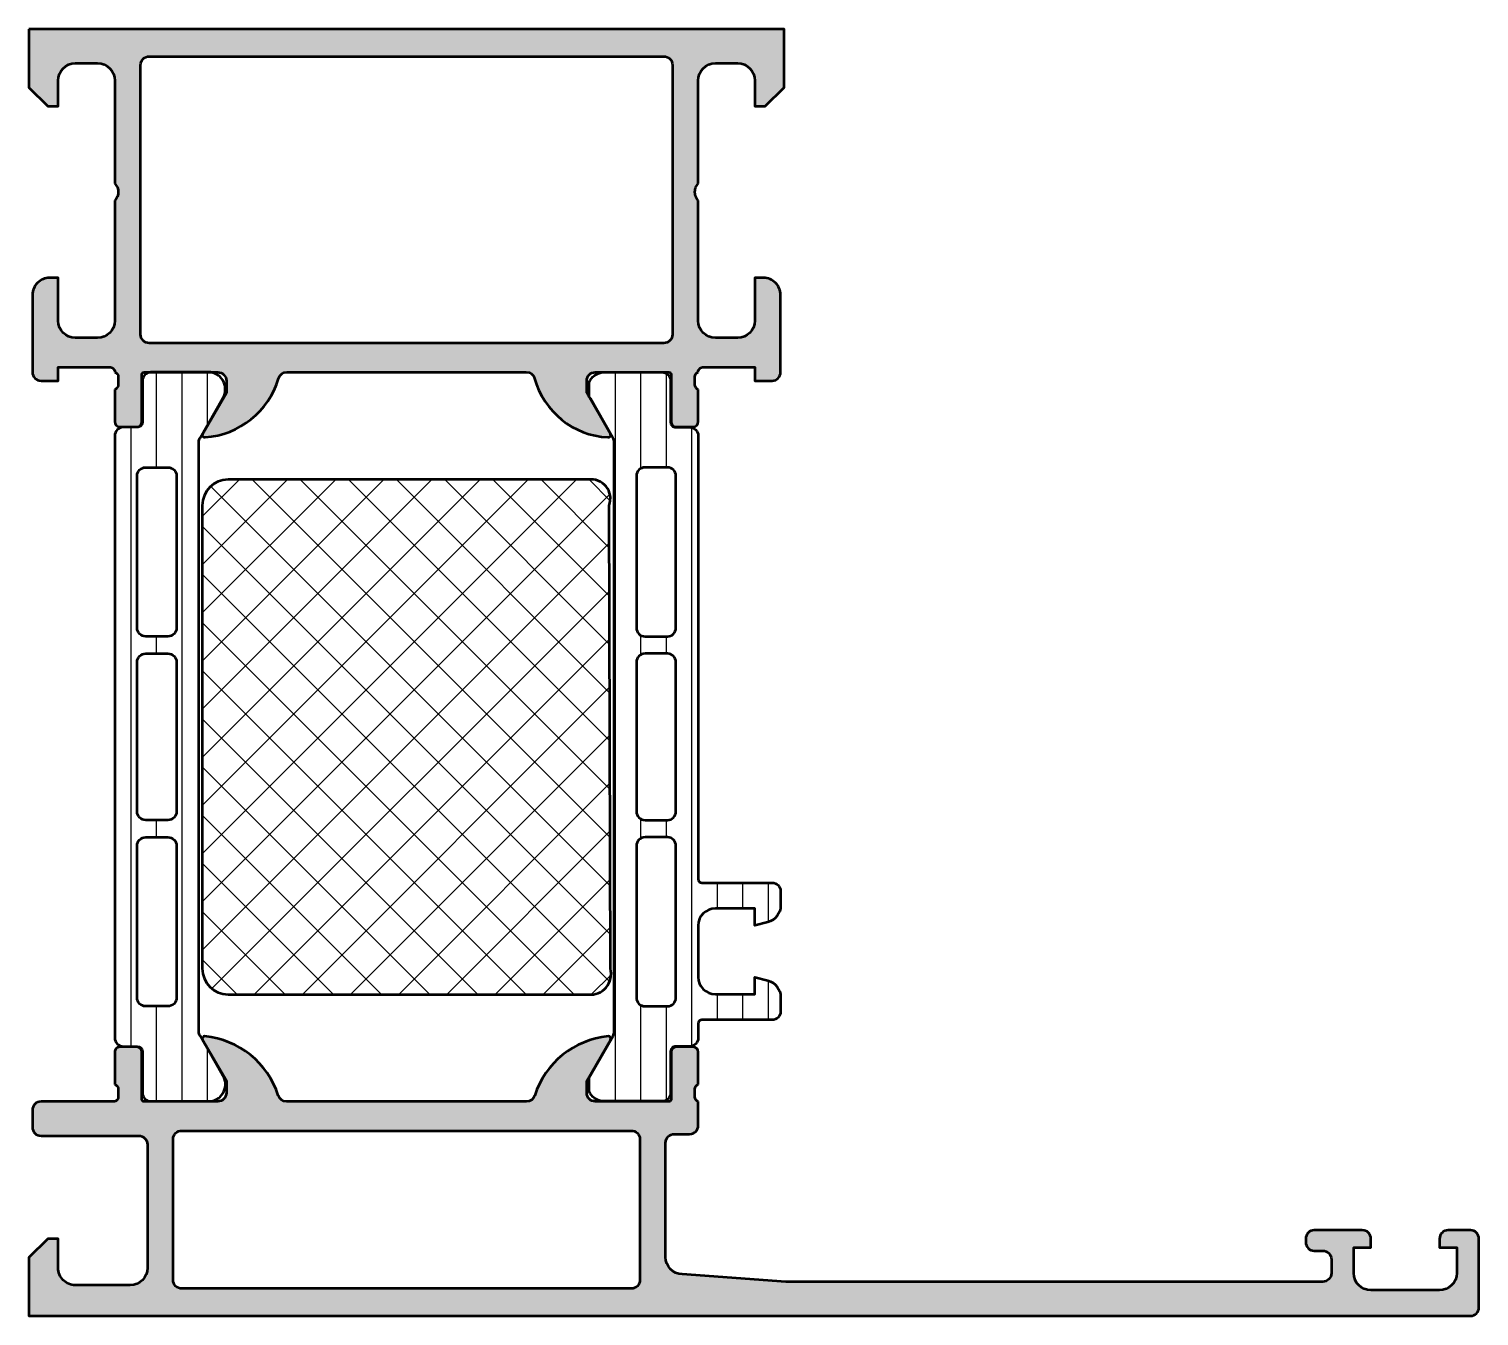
# Model space of a CAD drawing. Extents: x 0 to 84.5, y 0 to 75.
import ezdxf

# ---------------------------------------------------------------- set-up
doc = ezdxf.new("R2010")
doc.units = 0
for name, color, linetype, lineweight in [('0S-Alu contour', 7, 'Continuous', 50), ('0S-Alu hatch', 252, 'Continuous', 25), ('0S-Plastic contour', 254, 'Continuous', 50), ('0S-Plastic hatch', 253, 'Continuous', 25), ('0S-PT contour', 91, 'Continuous', 50), ('0S-PT hatch', 103, 'Continuous', 25)]:
    doc.layers.add(name, color=color, linetype=linetype, lineweight=lineweight)
pattern_1 = [(90, (0, 0), (-1.4859, 0), [])]

# ---------------------------------------------------------------- blocks, each defined once
blk = doc.blocks.new('357440__4B55DB68_E347_4999_B53E_F5DE07DE5E6C_')
at = {"layer": '0S-Alu hatch'}
h = blk.add_hatch(color=256, dxfattribs=at)
edge = h.paths.add_edge_path()
edge.add_line((0.2000149285886579, 11.9999999999999), (0.2000149285793712, 10.99953192975649))
edge.add_arc((0.7000179734576192, 10.99953192975649), 0.5000030448782481, 180, 270)
edge.add_line((0.700017973457619, 10.49952888487824), (6.400022348166503, 10.49952888490094))
edge.add_ellipse((6.400022348167333, 9.999532524244348), major_axis=(-0.4999963606565956, 0), ratio=1, start_angle=180, end_angle=270.00000000009504, ccw=False)
edge.add_line((6.900018708823928, 9.999532524244342), (6.900018709007043, 2.800018185104096))
edge.add_ellipse((5.899998885662788, 2.800018185105951), major_axis=(-1.000019823344254, 0), ratio=1, start_angle=90.00000000000199, end_angle=180, ccw=False)
edge.add_line((5.899998885662823, 1.799998361761696), (2.699930915835001, 1.799998361958056))
edge.add_ellipse((2.699899900410893, 2.799967227321404), major_axis=(-0.999968865844341, 0), ratio=1, start_angle=-0.0017072313671064876, end_angle=90.00177710823021, ccw=False)
edge.add_line((1.699931035010463, 2.799997023205623), (1.699981689453011, 4.499992370605694))
edge.add_line((1.699981689453011, 4.499992370605694), (1.100006103515496, 4.499992370605582))
edge.add_line((1.100006103515496, 4.499992370605582), (0, 3.399986267090156))
edge.add_line((0, 3.399986267090156), (0, 0))
edge.add_line((0, 0), (83.99993505544113, -4.2171394e-09))
edge.add_arc((83.99993505544113, 0.5000649456081795), 0.5000649498253189, 270, 360)
edge.add_line((84.50000000526644, 0.5000649456081777), (84.50000000649194, 4.4999194215166))
edge.add_arc((83.99991942085808, 4.499919420858178), 0.5000805856338815, 0, 90)
edge.add_line((83.99991942085808, 5.00000000649206), (82.70000112059367, 5.000000002494988))
edge.add_arc((82.70000112309089, 4.499950048784228), 0.5000499537107599, 90.00000028613135, 180)
edge.add_line((82.19995116938013, 4.499950048784228), (82.19995117187499, 4.000000000000113))
edge.add_line((82.19995117187499, 4.000000000000113), (83.19995117187501, 4.000000000000113))
edge.add_line((83.19995117187501, 4.000000000000113), (83.19995117255856, 2.499963026306431))
edge.add_ellipse((82.19998814556868, 2.499963026306431), major_axis=(-0.9999630269898744, 0), ratio=1, start_angle=90, end_angle=180, ccw=False)
edge.add_line((82.19998814556868, 1.499999999316557), (78.20002804141333, 1.499999997045862))
edge.add_ellipse((78.20002804158423, 2.500076869709344), major_axis=(-1.000076872663481, 0), ratio=1, start_angle=0, end_angle=89.999999990209, ccw=False)
edge.add_line((77.19995116892075, 2.500076869709343), (77.199951171875, 4.000000000000113))
edge.add_line((77.199951171875, 4.000000000000113), (78.199951171875, 4.000000000000113))
edge.add_line((78.199951171875, 4.000000000000113), (78.19995117384698, 4.500044405263906))
edge.add_arc((77.6999955771388, 4.500044405263906), 0.4999555967082046, 0, 90)
edge.add_line((77.6999955771388, 5.000000001972111), (74.89996337890624, 5.000000000000112))
edge.add_arc((74.89996337890626, 4.500000000000119), 0.4999999999999938, 90.00000000000325, 180)
edge.add_line((74.39996337890626, 4.500000000000119), (74.39996337890625, 4.300000000000109))
edge.add_arc((74.89996337890625, 4.300000000000109), 0.5, 180, 270.0000001411714)
edge.add_line((74.8999633801382, 3.800000000000109), (75.39992827974066, 3.800000001231977))
edge.add_ellipse((75.39992827974066, 3.299964900834753), major_axis=(-0.5000351003972244, 0), ratio=1, start_angle=180, end_angle=270, ccw=False)
edge.add_line((75.89996338013789, 3.299964901006374), (75.89996337918059, 2.50001351170171))
edge.add_ellipse((75.39994681544698, 2.500013511701568), major_axis=(-0.5000165637336096, 0), ratio=1, start_angle=90, end_angle=180, ccw=False)
edge.add_line((75.39994681544698, 1.999996947967958), (44.10006948242189, 1.999996948242411))
edge.add_line((44.10006948242189, 1.999996948242411), (38.0616131156351, 2.4323859438199))
edge.add_ellipse((38.10007124609093, 3.431692051789512), major_axis=(-1.000045861560124, 0), ratio=1, start_angle=0, end_angle=87.79606903054281, ccw=False)
edge.add_line((37.10002538453081, 3.431692051789512), (37.10002538452243, 10.09859618011584))
edge.add_ellipse((37.60002251189902, 10.09859618011585), major_axis=(-0.499997127376588, 0), ratio=1, start_angle=269.9999999999992, end_angle=360, ccw=False)
edge.add_line((37.60002251189903, 10.59859330749244), (38.49999999285578, 10.59859330748416))
edge.add_arc((38.49999999285579, 11.09859330748422), 0.5000000000000622, 269.9999999999984, 359.9903206567425)
edge.add_line((38.99999998572098, 11.09850883928011), (39, 12.50000000000001))
edge.add_ellipse((39.07883644654304, 12.76752059199312), major_axis=(-0.2788950563274174, 0), ratio=1, start_angle=-1.164589374097602, end_angle=73.58012358050678, ccw=False)
edge.add_line((38.79999900000001, 12.77318899999149), (38.799999, 13.22678299999147))
edge.add_ellipse((39.07886709564316, 13.23244365946858), major_axis=(-0.2789255417371444, 0), ratio=1, start_angle=-73.57540544464632, end_angle=1.16287007289651, ccw=False)
edge.add_line((39, 13.49998699999151), (39, 15.37999800000002))
edge.add_arc((38.69999999999999, 15.37999800000002), 0.3000000000000043, 0, 89.99999999999864)
edge.add_line((38.7, 15.67999800000002), (37.72002568095722, 15.67999800000002))
edge.add_arc((37.72002568095722, 15.37999800000002), 0.2999999999999971, 90, 180)
edge.add_line((37.42002568095722, 15.37999800000002), (37.4200256809572, 12.62000000000002))
edge.add_ellipse((37.30002568095718, 12.62000000000002), major_axis=(-0.1200000000000187, 0), ratio=1, start_angle=90, end_angle=180, ccw=False)
edge.add_line((37.30002568095718, 12.5), (33, 12.5))
edge.add_ellipse((33, 13), major_axis=(-0.5, 0), ratio=1, start_angle=0, end_angle=90, ccw=False)
edge.add_line((32.5, 13), (32.5, 13.69999999999999))
edge.add_line((32.5, 13.69999999999999), (33.88149545762236, 16.09282032302756))
edge.add_arc((33.7618802153517, 16.16188021535171), 0.1381197846482973, 330.0000000000003, 455.6225775507923)
edge.add_arc((34.23822324117381, 11.32339113815222), 4.999999999999983, 95.62257755079374, 162.2515836439298)
edge.add_ellipse((29, 13.00000000000003), major_axis=(-0.5000000000000365, 0), ratio=1, start_angle=89.9999999999996, end_angle=162.2515836439298, ccw=False)
edge.add_line((28.99999999999999, 12.5), (15.00000000000001, 12.5))
edge.add_ellipse((15.00000000000001, 12.99999999999991), major_axis=(-0.4999999999999183, 0), ratio=1, start_angle=17.748416356070322, end_angle=90, ccw=False)
edge.add_arc((9.761776758826194, 11.32339113815211), 5.000000000000092, 17.74841635607006, 84.37742244920649)
edge.add_arc((10.2381197846483, 16.16188021535171), 0.1381197846482986, 84.37742244920618, 209.9999999999993)
edge.add_line((10.11850454237763, 16.09282032302756), (11.5, 13.69999999999999))
edge.add_line((11.5, 13.69999999999999), (11.5, 13))
edge.add_ellipse((11, 13), major_axis=(-0.5, 0), ratio=1, start_angle=90, end_angle=180, ccw=False)
edge.add_line((11, 12.5), (6.699974319042791, 12.5))
edge.add_ellipse((6.699974319042791, 12.62), major_axis=(-0.120000000000001, 0), ratio=1, start_angle=0, end_angle=90, ccw=False)
edge.add_line((6.57997431904279, 12.62), (6.579974319042792, 15.379998))
edge.add_arc((6.279974319042789, 15.379998), 0.3000000000000025, 0, 89.99999999999967)
edge.add_line((6.279974319042791, 15.679998), (5.300000000000006, 15.679998))
edge.add_arc((5.300000000000005, 15.379998), 0.3000000000000007, 89.99999999999984, 180)
edge.add_line((5.000000000000004, 15.379998), (5.000000000000005, 13.49998699999148))
edge.add_ellipse((4.921132904356839, 13.23244365946855), major_axis=(-0.2789255417371453, 0), ratio=1, start_angle=178.8371299271176, end_angle=253.5754054446454, ccw=False)
edge.add_line((5.200001000000003, 13.22678299999151), (5.200001000000004, 12.77318899999145))
edge.add_ellipse((4.92116355345696, 12.76752059199312), major_axis=(-0.2788950563274308, 0), ratio=1, start_angle=106.4198764194922, end_angle=181.1645893740897, ccw=False)
edge.add_line((5.000000000000002, 12.5), (0.7000149285887698, 12.5))
edge.add_arc((0.7000149285887699, 11.99999999999989), 0.5000000000001137, 90.00000000000003, 180)
edge = h.paths.add_edge_path()
edge.add_line((8.400035493470298, 2.099998541083685), (8.400035493470298, 10.29999312835827))
edge.add_ellipse((8.900032620846757, 10.29999312835827), major_axis=(-0.4999971273764583, 0), ratio=1, start_angle=269.99999999999983, end_angle=360, ccw=False)
edge.add_line((8.900032620846758, 10.79999025573473), (35.10003148804643, 10.79999025572648))
edge.add_ellipse((35.10003436067822, 10.29999312835828), major_axis=(-0.4999971273764592, 0), ratio=1, start_angle=180, end_angle=270.00032918124646, ccw=False)
edge.add_line((35.60003148805467, 10.29999312835878), (35.60003148805467, 2.099998541084184))
edge.add_ellipse((35.10003436067822, 2.099998541084185), major_axis=(-0.499997127376453, 0), ratio=1, start_angle=90.0000000000179, end_angle=180, ccw=False)
edge.add_line((35.10003436067838, 1.600001413707732), (8.900032620846758, 1.60000141370773))
edge.add_ellipse((8.900032620846757, 2.099998541084188), major_axis=(-0.4999971273764583, 0), ratio=1, start_angle=0, end_angle=90.00000000000023, ccw=False)
at = {"layer": '0S-Alu contour', "color": 7}
for points in [[(10.11850454237763, 16.09282032302756), (11.5, 13.69999999999999), (11.5, 13)], [(32.5, 13), (32.5, 13.69999999999999), (33.88149545762236, 16.09282032302756)], [(5.000000000000004, 15.379998), (5.000000000000005, 13.49998699999148)], [(6.279974319042791, 15.679998), (5.300000000000006, 15.679998)], [(6.57997431904279, 12.62), (6.579974319042792, 15.379998)], [(37.42002568095722, 15.37999800000002), (37.4200256809572, 12.62000000000002)], [(38.7, 15.67999800000002), (37.72002568095722, 15.67999800000002)], [(39, 13.49998699999151), (39, 15.37999800000002)], [(5.200001000000003, 13.22678299999151), (5.200001000000004, 12.77318899999145)], [(38.79999900000001, 12.77318899999149), (38.799999, 13.22678299999147)], [(0.2000149285886579, 11.9999999999999), (0.2000149285793712, 10.99953192975649)], [(5.000000000000002, 12.5), (0.7000149285887698, 12.5)], [(11, 12.5), (6.699974319042791, 12.5)], [(28.99999999999999, 12.5), (15.00000000000001, 12.5)], [(37.30002568095718, 12.5), (33, 12.5)], [(38.99999998572098, 11.09850883928011), (39, 12.50000000000001)], [(0.700017973457619, 10.49952888487824), (6.400022348166503, 10.49952888490094)], [(8.400035493470298, 2.099998541083685), (8.400035493470298, 10.29999312835827)], [(8.900032620846758, 10.79999025573473), (35.10003148804643, 10.79999025572648)], [(35.60003148805467, 10.29999312835878), (35.60003148805467, 2.099998541084184)], [(37.60002251189903, 10.59859330749244), (38.49999999285578, 10.59859330748416)], [(6.900018708823928, 9.999532524244342), (6.900018709007043, 2.800018185104096)], [(37.10002538453081, 3.431692051789512), (37.10002538452243, 10.09859618011584)], [(1.699931035010463, 2.799997023205623), (1.699981689453011, 4.499992370605694), (1.100006103515496, 4.499992370605582), (0, 3.399986267090156), (0, 0), (83.99993505544113, -4.2171394e-09)], [(74.39996337890626, 4.500000000000119), (74.39996337890625, 4.300000000000109)], [(77.6999955771388, 5.000000001972111), (74.89996337890624, 5.000000000000112)], [(77.19995116892075, 2.500076869709343), (77.199951171875, 4.000000000000113), (78.199951171875, 4.000000000000113), (78.19995117384698, 4.500044405263906)], [(82.19995116938013, 4.499950048784228), (82.19995117187499, 4.000000000000113), (83.19995117187501, 4.000000000000113), (83.19995117255856, 2.499963026306431)], [(83.99991942085808, 5.00000000649206), (82.70000112059367, 5.000000002494988)], [(84.50000000526644, 0.5000649456081777), (84.50000000649194, 4.4999194215166)], [(74.8999633801382, 3.800000000000109), (75.39992827974066, 3.800000001231977)], [(75.89996338013789, 3.299964901006374), (75.89996337918059, 2.50001351170171)], [(5.899998885662823, 1.799998361761696), (2.699930915835001, 1.799998361958056)], [(75.39994681544698, 1.999996947967958), (44.10006948242189, 1.999996948242411), (38.0616131156351, 2.4323859438199)], [(35.10003436067838, 1.600001413707732), (8.900032620846758, 1.60000141370773)], [(82.19998814556868, 1.499999999316557), (78.20002804141333, 1.499999997045862)]]:
    blk.add_lwpolyline(points, dxfattribs=at)
for centre, radius, start, end in [((10.2381197846483, 16.16188021535171), 0.1381197846482986, 84.37742244920618, 209.9999999999993), ((9.761776758826194, 11.32339113815211), 5.000000000000092, 17.74841635607006, 84.37742244920649), ((34.23822324117381, 11.32339113815222), 4.999999999999983, 95.62257755079374, 162.2515836439298), ((33.7618802153517, 16.16188021535171), 0.1381197846482973, 330.0000000000003, 95.62257755079234), ((5.300000000000005, 15.379998), 0.3000000000000007, 89.99999999999984, 180), ((6.279974319042789, 15.379998), 0.3000000000000025, 0, 89.99999999999967), ((37.72002568095722, 15.37999800000002), 0.2999999999999971, 90, 180), ((38.69999999999999, 15.37999800000002), 0.3000000000000043, 0, 89.99999999999864), ((0.7000149285887699, 11.99999999999989), 0.5000000000001137, 90.00000000000003, 180), ((0.7000179734576192, 10.99953192975649), 0.5000030448782481, 180, 270), ((38.49999999285579, 11.09859330748422), 0.5000000000000622, 269.9999999999984, 359.9903206567425), ((74.89996337890626, 4.500000000000119), 0.4999999999999938, 90.00000000000325, 180), ((74.89996337890625, 4.300000000000109), 0.5, 180, 270.0000001411714), ((77.6999955771388, 4.500044405263906), 0.4999555967082046, 0, 90), ((82.70000112309089, 4.499950048784228), 0.5000499537107599, 90.00000028613135, 180), ((83.99991942085808, 4.499919420858178), 0.5000805856338815, 0, 90), ((83.99993505544113, 0.5000649456081795), 0.5000649498253189, 270, 0)]:
    blk.add_arc(centre, radius, start, end, dxfattribs=at)
at = {"layer": '0S-Alu contour', "color": 7, "extrusion": (0, 0, -1)}
for centre, radius, start, end in [((-4.921132904356839, 13.23244365946855), 0.2789255417371453, 106.4245945553546, 181.1628700728825), ((-4.92116355345696, 12.76752059199312), 0.2788950563274308, 178.8354106259103, 253.5801235805078), ((-11, 13), 0.5, 180, 270), ((-15.00000000000001, 12.99999999999991), 0.4999999999999183, 270, 342.2515836439297), ((-29, 13.00000000000003), 0.5000000000000365, 197.7484163560702, 270.0000000000004), ((-33, 13), 0.5, 270, 0), ((-39.07883644654304, 12.76752059199312), 0.2788950563274174, 286.4198764194932, 1.16458937409755), ((-39.07886709564316, 13.23244365946858), 0.2789255417371444, 358.8371299271035, 73.57540544464624), ((-6.699974319042791, 12.62), 0.120000000000001, 270, 0), ((-37.30002568095718, 12.62000000000002), 0.1200000000000188, 180, 270), ((-6.400022348167333, 9.999532524244348), 0.4999963606565956, 89.99999999990494, 180), ((-8.900032620846757, 10.29999312835827), 0.4999971273764583, 0, 90.00000000000018), ((-35.10003436067822, 10.29999312835828), 0.4999971273764592, 89.99967081875351, 180), ((-37.60002251189902, 10.09859618011585), 0.499997127376588, 0, 90.00000000000081), ((-38.10007124609093, 3.431692051789512), 1.000045861560124, 272.2039309694572, 0), ((-75.39992827974066, 3.299964900834753), 0.5000351003972244, 90, 180), ((-2.699899900410893, 2.799967227321404), 0.999968865844341, 269.9982228917698, 0.0017072313670914), ((-5.899998885662788, 2.800018185105951), 1.000019823344254, 180, 269.999999999998), ((-8.900032620846757, 2.099998541084188), 0.4999971273764583, 269.9999999999998, 0), ((-35.10003436067822, 2.099998541084185), 0.499997127376453, 180, 269.9999999999821), ((-75.39994681544698, 2.500013511701568), 0.5000165637336096, 180, 270), ((-78.20002804158423, 2.500076869709344), 1.000076872663481, 270.0000000097911, 0), ((-82.19998814556868, 2.499963026306431), 0.9999630269898744, 180, 270)]:
    blk.add_arc(centre, radius, start, end, dxfattribs=at)
blk = doc.blocks.new('366270__5EF7BC1D_8C47_4A15_A090_44C74F23C98D_')
at = {"layer": '0S-PT hatch'}
h = blk.add_hatch(dxfattribs=at)
h.set_pattern_fill('ANSI37', color=256, scale=0.625, angle=90, style=0)
h.set_pattern_definition([(135, (0, 0), (-1.403165018917055, -1.403165018917055), []), (225, (0, 0), (1.403165018917055, -1.403165018917055), [])])
edge = h.paths.add_edge_path()
edge.add_arc((11.60053184751815, 47.24119923922818), 1.5, 90, 180)
edge.add_line((10.10053184751815, 47.24119923922818), (10.10053184751814, 20.24119923922818))
edge.add_arc((11.60053184751814, 20.24119923922818), 1.5, 180, 270)
edge.add_line((11.60053184751814, 18.74119923922818), (32.60053184751815, 18.74119923922818))
edge.add_arc((32.73216069277366, 19.92341909581282), 1.18952509103688, 263.6468308581044, 375.4946711715565)
edge.add_line((33.87845285564367, 20.24119923922818), (33.81015939940852, 47.24119923922818))
edge.add_arc((32.76365403049799, 47.63501102570202), 1.118150799456087, 339.3781145311081, 458.3885699636938)
edge.add_line((32.60053184751815, 48.74119923922818), (11.60053184751815, 48.74119923922818))
at = {"layer": '0S-PT contour', "color": 7}
for points in [[(32.60053184751815, 48.74119923922818), (11.60053184751815, 48.74119923922818)], [(10.10053184751815, 47.24119923922818), (10.10053184751814, 20.24119923922818)], [(33.87845285564367, 20.24119923922818), (33.81015939940852, 47.24119923922818)], [(11.60053184751814, 18.74119923922818), (32.60053184751815, 18.74119923922818)]]:
    blk.add_lwpolyline(points, dxfattribs=at)
for centre, radius, start, end in [((11.60053184751815, 47.24119923922818), 1.5, 90, 180), ((32.76365403049799, 47.63501102570202), 1.118150799456087, 339.3781145311081, 98.38856996369383), ((11.60053184751814, 20.24119923922818), 1.5, 180, 270), ((32.73216069277366, 19.92341909581282), 1.18952509103688, 263.6468308581044, 15.49467117155644)]:
    blk.add_arc(centre, radius, start, end, dxfattribs=at)
blk = doc.blocks.new('284035__68D866B0_9F24_49B7_8142_31E3AE405586___EEC6BAE7_0211_4306_8CF8_60A46B9E6652_')
at = {"layer": '0S-Plastic hatch'}
h = blk.add_hatch(dxfattribs=at)
h.set_pattern_fill('ANSI31', color=256, scale=0.4680000000000001, angle=45, style=0)
h.set_pattern_definition(pattern_1)
edge = h.paths.add_edge_path()
edge.add_line((39.00000000023793, 51.2926084099033), (39.000022921558, 25.45125658823295))
edge.add_arc((39.20416178718004, 25.455375387072), 0.2041804127758847, 181.1558689437332, 269.5149389343144)
edge.add_line((39.20243323428489, 25.25120229122875), (43.30243323427305, 25.25120229122875))
edge.add_ellipse((43.30243323427304, 24.7512022912288), major_axis=(-0.4999999999999503, 0), ratio=1, start_angle=180, end_angle=269.9999999999992, ccw=False)
edge.add_line((43.802433234273, 24.7512022912288), (43.80243323427299, 23.92045306784116))
edge.add_ellipse((42.80243323427291, 23.92045306784117), major_axis=(-1.000000000000071, 0), ratio=1, start_angle=104.9999999990653, end_angle=180, ccw=False)
edge.add_line((43.0612522793597, 22.95452724154781), (42.30243323427305, 22.75120229122875))
edge.add_line((42.30243323427305, 22.75120229122875), (42.30243323427305, 23.75120229122876))
edge.add_line((42.30243323427305, 23.75120229122876), (40.00243323428463, 23.75120229122875))
edge.add_arc((40.00414226812572, 22.74707631855116), 1.004127427074072, 90.09751797508503, 179.7701403215033)
edge.add_line((39.000022921558, 22.7511046743985), (39.000022921558, 19.75122632025476))
edge.add_arc((40.0041424800059, 19.75532877543039), 1.00412793895802, 180.2340877213064, 269.9024699847437)
edge.add_line((40.00243323428582, 18.75120229122875), (42.30243323427305, 18.75120229122875))
edge.add_line((42.30243323427305, 18.75120229122875), (42.30243323427315, 19.75120229122869))
edge.add_line((42.30243323427315, 19.75120229122869), (43.06125227939551, 19.54787734086997))
edge.add_ellipse((42.80243323427312, 18.58195151458678), major_axis=(-0.9999999999994615, 0), ratio=1, start_angle=180, end_angle=254.9999999988138, ccw=False)
edge.add_line((43.80243323427259, 18.58195151458732), (43.80243323427303, 17.75120229122903))
edge.add_ellipse((43.30243323427303, 17.75120229122875), major_axis=(-0.5, 0), ratio=1, start_angle=90, end_angle=180, ccw=False)
edge.add_line((43.30243323427303, 17.25120229122875), (39.20243323428469, 17.25120229122875))
edge.add_arc((39.20243323428469, 17.05120229122876), 0.1999999999999886, 90, 180)
edge.add_line((39.00243323428469, 17.05120229122876), (39.00111268929475, 16.21013004610141))
edge.add_ellipse((38.50111536862897, 16.21010925689817), major_axis=(-0.4999973210979703, 0), ratio=1, start_angle=90.00202407690739, end_angle=180.0023822800019, ccw=False)
edge.add_line((38.50113303193751, 15.7101119361122), (37.69079973539075, 15.71008330962971))
edge.add_arc((37.69081033343269, 15.41008330981691), 0.299999999999995, 90.00202407691583, 180.010000035117)
edge.add_line((37.390810338002, 15.41003094975553), (37.39122921384228, 13.01007407425982))
edge.add_ellipse((36.89123323682728, 13.0100533243742), major_axis=(-0.4999959774455654, 0), ratio=1, start_angle=90.00208723675058, end_angle=180.0023777809109, ccw=False)
edge.add_line((36.89125145125752, 12.5100573472604), (33.41470721164118, 12.50993069970388))
edge.add_ellipse((33.5569820085554, 13.4997539283803), major_axis=(-0.9999960709244803, 0), ratio=1, start_angle=-32.72494080195543, end_angle=81.82046724598649, ccw=False)
edge.add_line((32.71570977789663, 14.0403583824748), (34.03409677568368, 16.3240629837299))
edge.add_arc((33.601075004043, 16.57404727380665), 0.500000000000009, 330.0020786985414, 360.0018117430833)
edge.add_line((34.10107500379304, 16.57406308424986), (34.09998869139984, 50.92833079431193))
edge.add_arc((33.59998869164976, 50.92831498386866), 0.5000000000000508, 0.0018117430833341, 30.00207189723177)
edge.add_line((34.03299235290179, 51.17833064206307), (32.7144399234454, 53.46193973131242))
edge.add_ellipse((33.55567298966565, 54.00260512706297), major_axis=(-0.9999960709244852, 0), ratio=1, start_angle=-81.81631665021428, end_angle=32.72909139772793, ccw=False)
edge.add_line((33.41332648878387, 54.99241804653368), (36.88987052002936, 54.99254469409655))
edge.add_ellipse((36.88988873445961, 54.49254871698273), major_axis=(-0.4999959774455875, 0), ratio=1, start_angle=179.9941505605964, end_angle=270.00208723675064, ccw=False)
edge.add_line((37.38988470929952, 54.49249767140516), (37.3896396924517, 52.09260728859734))
edge.add_arc((37.68963969088823, 52.09257666045132), 0.2999999999999983, 179.9941504549235, 270.0020240769159)
edge.add_line((37.68965028893017, 51.79257666063851), (38.49998501583146, 51.79260528718652))
edge.add_ellipse((38.50000267914015, 51.29260796640053), major_axis=(-0.4999973210979809, 0), ratio=1, start_angle=180.0000508192582, end_angle=270.0020240769245, ccw=False)
edge = h.paths.add_edge_path()
edge.add_line((37.70055130142632, 40.10119604774752), (37.70055130142633, 48.95118994053619))
edge.add_arc((37.2005512993387, 48.9511899405362), 0.5000000020876314, 0, 90)
edge.add_line((37.2005512993387, 49.45118994262383), (35.90053698081171, 49.45118994236242))
edge.add_arc((35.90053698091735, 48.95119358170581), 0.4999963606566098, 90.00000001210513, 180)
edge.add_line((35.40054062026074, 48.95119358170581), (35.40054062026074, 40.10119240650811))
edge.add_arc((35.90053698091725, 40.10119240650811), 0.4999963606565033, 180, 270.0000000000008)
edge.add_line((35.90053698091725, 39.60119604585162), (37.2005347265867, 39.60119604586487))
edge.add_arc((37.20055129926902, 40.10119604774752), 0.5000000021573078, 269.9981009105044, 360)
edge = h.paths.add_edge_path()
edge.add_line((35.40054062026359, 38.10119604656851), (35.4005406202636, 29.40118994304763))
edge.add_arc((35.90054062026359, 29.40118994304763), 0.4999999999999929, 180, 270)
edge.add_line((35.90054062026359, 28.90118994304764), (37.20055130141594, 28.90118994304764))
edge.add_arc((37.20055130141594, 29.40118994304764), 0.4999999999999965, 270, 360)
edge.add_line((37.70055130141594, 29.40118994304764), (37.70055130141596, 38.10119604656332))
edge.add_arc((37.20055130141596, 38.10119604656332), 0.5, 0, 90.00000000000081)
edge.add_line((37.20055130141595, 38.60119604656332), (35.90054062026361, 38.60119604656332))
edge.add_arc((35.90054062026361, 38.1011960465633), 0.5000000000000142, 90, 180)
edge = h.paths.add_edge_path()
edge.add_line((35.40054062025035, 27.40119358240432), (35.4005406202636, 18.55121130535237))
edge.add_arc((35.90055587905265, 18.55121130535237), 0.5000152587890554, 180, 269.9999999999992)
edge.add_line((35.90055587905265, 18.05119604656331), (37.20056656020501, 18.05119604656331))
edge.add_arc((37.20056656020501, 18.55118078777425), 0.499984741210934, 270.0000000000008, 360)
edge.add_line((37.70055130141594, 18.55118078777944), (37.70055130141593, 27.40118994123468))
edge.add_arc((37.20055129932831, 27.40118994123469), 0.5000000020876172, 0, 89.9999999994154)
edge.add_line((37.20055129933341, 27.9011899433223), (35.90053698090692, 27.90118994306089))
edge.add_arc((35.90053698090692, 27.40119358240432), 0.4999963606565672, 90, 180)
at = {"layer": '0S-Alu contour', "color": 7}
for points in [[(37.2005512993387, 49.45118994262383), (35.90053698081171, 49.45118994236242)], [(35.40054062026074, 48.95119358170581), (35.40054062026074, 40.10119240650811)], [(37.70055130142632, 40.10119604774752), (37.70055130142633, 48.95118994053619)], [(35.90053698091725, 39.60119604585162), (37.2005347265867, 39.60119604586487)], [(35.40054062026359, 38.10119604656851), (35.4005406202636, 29.40118994304763)], [(37.20055130141595, 38.60119604656332), (35.90054062026361, 38.60119604656332)], [(37.70055130141594, 29.40118994304764), (37.70055130141596, 38.10119604656332)], [(35.90054062026359, 28.90118994304764), (37.20055130141594, 28.90118994304764)], [(37.20055129933341, 27.9011899433223), (35.90053698090692, 27.90118994306089)], [(35.40054062025035, 27.40119358240432), (35.4005406202636, 18.55121130535237)], [(37.70055130141594, 18.55118078777944), (37.70055130141593, 27.40118994123468)], [(35.90055587905265, 18.05119604656331), (37.20056656020501, 18.05119604656331)]]:
    blk.add_lwpolyline(points, dxfattribs=at)
for centre, radius, start, end in [((35.90053698091735, 48.95119358170581), 0.4999963606566098, 90.00000001210513, 180), ((37.2005512993387, 48.9511899405362), 0.5000000020876314, 0, 90), ((35.90053698091725, 40.10119240650811), 0.4999963606565033, 180, 270.0000000000008), ((37.20055129926902, 40.10119604774752), 0.5000000021573078, 269.9981009105044, 0), ((35.90054062026361, 38.1011960465633), 0.5000000000000142, 90, 180), ((37.20055130141596, 38.10119604656332), 0.5, 0, 90.00000000000081), ((35.90054062026359, 29.40118994304763), 0.4999999999999929, 180, 270), ((37.20055130141594, 29.40118994304764), 0.4999999999999965, 270, 0), ((35.90053698090692, 27.40119358240432), 0.4999963606565672, 90, 180), ((37.20055129932831, 27.40118994123469), 0.5000000020876172, 0, 89.9999999994154), ((35.90055587905265, 18.55121130535237), 0.5000152587890554, 180, 269.9999999999992), ((37.20056656020501, 18.55118078777425), 0.499984741210934, 270.0000000000008, 0)]:
    blk.add_arc(centre, radius, start, end, dxfattribs=at)
at = {"layer": '0S-Plastic contour', "color": 7}
for points in [[(33.41332648878387, 54.99241804653368), (36.88987052002936, 54.99254469409655)], [(37.38988470929952, 54.49249767140516), (37.3896396924517, 52.09260728859734)], [(34.03299235290179, 51.17833064206307), (32.7144399234454, 53.46193973131242)], [(37.68965028893017, 51.79257666063851), (38.49998501583146, 51.79260528718652)], [(34.10107500379304, 16.57406308424986), (34.09998869139984, 50.92833079431193)], [(39.00000000023793, 51.2926084099033), (39.000022921558, 25.45125658823295)], [(39.20243323428489, 25.25120229122875), (43.30243323427305, 25.25120229122875)], [(43.802433234273, 24.7512022912288), (43.80243323427299, 23.92045306784116)], [(43.0612522793597, 22.95452724154781), (42.30243323427305, 22.75120229122875), (42.30243323427305, 23.75120229122876), (40.00243323428463, 23.75120229122875)], [(39.000022921558, 22.7511046743985), (39.000022921558, 19.75122632025476)], [(40.00243323428582, 18.75120229122875), (42.30243323427305, 18.75120229122875), (42.30243323427315, 19.75120229122869), (43.06125227939551, 19.54787734086997)], [(43.80243323427259, 18.58195151458732), (43.80243323427303, 17.75120229122903)], [(39.00243323428469, 17.05120229122876), (39.00111268929475, 16.21013004610141)], [(43.30243323427303, 17.25120229122875), (39.20243323428469, 17.25120229122875)], [(32.71570977789663, 14.0403583824748), (34.03409677568368, 16.3240629837299)], [(37.390810338002, 15.41003094975553), (37.39122921384228, 13.01007407425982)], [(38.50113303193751, 15.7101119361122), (37.69079973539075, 15.71008330962971)], [(36.89125145125752, 12.5100573472604), (33.41470721164118, 12.50993069970388)]]:
    blk.add_lwpolyline(points, dxfattribs=at)
at = {"layer": '0S-Plastic contour', "color": 7, "extrusion": (0, 0, -1)}
for centre, radius, start, end in [((-33.55567298966565, 54.00260512706297), 0.9999960709244852, 327.2709086022721, 81.81631665021432), ((-36.88988873445961, 54.49254871698273), 0.4999959774455876, 89.99791276324936, 180.0058494394036), ((-38.50000267914015, 51.29260796640053), 0.4999973210979809, 89.99797592307549, 179.9999491807418), ((-43.30243323427304, 24.7512022912288), 0.4999999999999503, 90.00000000000081, 180), ((-42.80243323427291, 23.92045306784117), 1.000000000000071, 180, 255.0000000009347), ((-42.80243323427312, 18.58195151458678), 0.9999999999994615, 105.0000000011862, 180), ((-43.30243323427303, 17.75120229122875), 0.5, 180, 270), ((-38.50111536862897, 16.21010925689817), 0.4999973210979704, 179.9976177199981, 269.9979759230926), ((-33.5569820085554, 13.4997539283803), 0.9999960709244803, 278.1795327540135, 32.72494080195549), ((-36.89123323682728, 13.0100533243742), 0.4999959774455655, 179.9976222190891, 269.9979127632494)]:
    blk.add_arc(centre, radius, start, end, dxfattribs=at)
at = {"layer": '0S-Plastic contour', "color": 7}
for centre, radius, start, end in [((37.68963969088823, 52.09257666045132), 0.2999999999999983, 179.9941504549235, 270.0020240769159), ((33.59998869164976, 50.92831498386866), 0.5000000000000508, 0.0018117430833341, 30.00207189723177), ((39.20416178718004, 25.455375387072), 0.2041804127758847, 181.1558689437332, 269.5149389343144), ((40.00414226812572, 22.74707631855116), 1.004127427074072, 90.09751797508503, 179.7701403215033), ((40.0041424800059, 19.75532877543039), 1.00412793895802, 180.2340877213064, 269.9024699847437), ((39.20243323428469, 17.05120229122876), 0.1999999999999886, 90, 180), ((33.601075004043, 16.57404727380665), 0.500000000000009, 330.0020786985414, 0.0018117430833341), ((37.69081033343269, 15.41008330981691), 0.299999999999995, 90.00202407691583, 180.010000035117)]:
    blk.add_arc(centre, radius, start, end, dxfattribs=at)
blk = doc.blocks.new('284035__980207E7_EEAE_4473_86BB_BDA733A344CC___16533FA5_8F48_4E46_AD79_A62269796CEC_')
at = {"layer": '0S-Plastic hatch'}
h = blk.add_hatch(dxfattribs=at)
h.set_pattern_fill('ANSI31', color=256, scale=0.4680000000000001, angle=45, style=0)
h.set_pattern_definition(pattern_1)
edge = h.paths.add_edge_path()
edge.add_line((4.998753296261079, 51.29235625526818), (4.999865985749884, 16.20985754576579))
edge.add_arc((5.499863306596387, 16.20987340386518), 0.4999973210979844, 180.0018172140356, 270.0020240769152)
edge.add_line((5.499880969904989, 15.70987608307919), (6.310215696802736, 15.70990470962718))
edge.add_ellipse((6.310226294848298, 15.40990470981438), major_axis=(-0.2999999999999952, 0), ratio=1, start_angle=180.0020752978986, end_angle=270.0020240776064, ccw=False)
edge.add_line((6.610226294651502, 15.40991557604879), (6.609981274070682, 13.00991718266517))
edge.add_arc((7.109977251276918, 13.00993265328298), 0.4999959774455781, 180.0017728165192, 270.0020872367505)
edge.add_line((7.109995465707158, 12.50993667616917), (10.58653949695266, 12.51006332373204))
edge.add_arc((10.44419299607089, 13.49987624320274), 0.9999960709244813, 278.1836833497853, 392.7290913977267)
edge.add_line((11.28542606229113, 14.04054163895328), (9.966873632834734, 16.32415072820264))
edge.add_ellipse((10.39987729408678, 16.57416638639704), major_axis=(-0.5000000000000542, 0), ratio=1, start_angle=0.0018117430832944592, end_angle=30.00207189723062, ccw=False)
edge.add_line((9.899877294336694, 16.57415057595383), (9.898790981943494, 50.92841828601597))
edge.add_ellipse((10.39879098169355, 50.92843409645906), major_axis=(-0.500000000000026, 0), ratio=1, start_angle=-29.997921301458916, end_angle=0.0018117430832944592, ccw=False)
edge.add_line((9.965769210052862, 51.17841838653583), (11.28415620783992, 53.46212298779094))
edge.add_arc((10.44288397718113, 54.00272744188542), 0.9999960709244833, 327.2750591980468, 441.8204672459867)
edge.add_line((10.58515877409534, 54.99255067056184), (7.108614534479016, 54.99242402300532))
edge.add_arc((7.108632748909259, 54.49242804589152), 0.4999959774455663, 90.00208723675075, 180.0100001036723)
edge.add_line((6.608636779079224, 54.49234077922679), (6.609055647734549, 52.09245042051018))
edge.add_ellipse((6.309055652303845, 52.0923980604488), major_axis=(-0.2999999999999971, 0), ratio=1, start_angle=90.00202407656451, end_angle=180.010000035117, ccw=False)
edge.add_line((6.309066250343952, 51.792398060636), (5.498732953798953, 51.79236943415352))
edge.add_arc((5.49875061710756, 51.29237211336755), 0.4999973210979595, 90.00202407691594, 180.0018172140356)
edge = h.paths.add_edge_path()
edge.add_ellipse((8.099310106683882, 48.95127006491335), major_axis=(-0.5000152587890554, 0), ratio=1, start_angle=180, end_angle=270, ccw=False)
edge.add_line((8.599325365472938, 48.95127006491335), (8.599325365486182, 40.10128778786141))
edge.add_ellipse((8.099329004829613, 40.10128778786141), major_axis=(-0.4999963606565672, 0), ratio=1, start_angle=90, end_angle=180, ccw=False)
edge.add_line((8.099329004829613, 39.60129142720484), (6.79931468640312, 39.60129142694343))
edge.add_ellipse((6.799314686408214, 40.10129142903104), major_axis=(-0.5000000020876172, 0), ratio=1, start_angle=0, end_angle=89.99999999941627, ccw=False)
edge.add_line((6.299314684320597, 40.10129142721294), (6.299314684320593, 48.95130058249147))
edge.add_ellipse((6.799299425531524, 48.95130058249147), major_axis=(-0.4999847412109304, 0), ratio=1, start_angle=270, end_angle=360, ccw=False)
edge.add_line((6.799299425531524, 49.4512853237024), (8.099310106683882, 49.4512853237024))
edge = h.paths.add_edge_path()
edge.add_line((6.299314684320579, 29.4012853237024), (6.299314684320593, 38.10129142721809))
edge.add_ellipse((6.799314684320593, 38.10129142721809), major_axis=(-0.5, 0), ratio=1, start_angle=270, end_angle=360, ccw=False)
edge.add_line((6.799314684320593, 38.60129142721809), (8.099325365472948, 38.60129142721808))
edge.add_ellipse((8.099325365472946, 38.10129142721809), major_axis=(-0.4999999999999929, 0), ratio=1, start_angle=180, end_angle=269.99999999999983, ccw=False)
edge.add_line((8.59932536547294, 38.10129142721289), (8.599325365472938, 29.40128532370242))
edge.add_ellipse((8.099325365472923, 29.40128532370242), major_axis=(-0.5000000000000142, 0), ratio=1, start_angle=90, end_angle=180, ccw=False)
edge.add_line((8.099325365472923, 28.90128532370241), (6.799314684320579, 28.90128532370241))
edge.add_ellipse((6.799314684320579, 29.4012853237024), major_axis=(-0.5, 0), ratio=1, start_angle=0, end_angle=90, ccw=False)
edge = h.paths.add_edge_path()
edge.add_line((6.299314684310205, 18.55129142791138), (6.299314684310205, 27.4012853225182))
edge.add_ellipse((6.799314686467512, 27.4012853225182), major_axis=(-0.5000000021573073, 0), ratio=1, start_angle=270.0000000000006, end_angle=360, ccw=False)
edge.add_line((6.799314686467507, 27.90128532467551), (8.099329004924911, 27.90128532441411))
edge.add_ellipse((8.099329004819284, 27.4012889637576), major_axis=(-0.4999963606565104, 0), ratio=1, start_angle=180, end_angle=269.9999999878957, ccw=False)
edge.add_line((8.599325365475792, 27.4012889637576), (8.599325365475792, 18.55128778855916))
edge.add_ellipse((8.099329004819174, 18.55128778855991), major_axis=(-0.4999963606566205, 0), ratio=1, start_angle=89.9999999999996, end_angle=180, ccw=False)
edge.add_line((8.099329004819168, 18.05129142790329), (6.79931468639273, 18.05129142764189))
edge.add_ellipse((6.799314686397826, 18.55129142972951), major_axis=(-0.5000000020876243, 0), ratio=1, start_angle=0, end_angle=89.99999999941599, ccw=False)
at = {"layer": '0S-Alu contour', "color": 7}
for points in [[(6.799299425531524, 49.4512853237024), (8.099310106683882, 49.4512853237024)], [(6.299314684320597, 40.10129142721294), (6.299314684320593, 48.95130058249147)], [(8.599325365472938, 48.95127006491335), (8.599325365486182, 40.10128778786141)], [(8.099329004829613, 39.60129142720484), (6.79931468640312, 39.60129142694343)], [(6.299314684320579, 29.4012853237024), (6.299314684320593, 38.10129142721809)], [(6.799314684320593, 38.60129142721809), (8.099325365472948, 38.60129142721808)], [(8.59932536547294, 38.10129142721289), (8.599325365472938, 29.40128532370242)], [(8.099325365472923, 28.90128532370241), (6.799314684320579, 28.90128532370241)], [(6.799314686467507, 27.90128532467551), (8.099329004924911, 27.90128532441411)], [(6.299314684310205, 18.55129142791138), (6.299314684310205, 27.4012853225182)], [(8.599325365475792, 27.4012889637576), (8.599325365475792, 18.55128778855916)], [(8.099329004819168, 18.05129142790329), (6.79931468639273, 18.05129142764189)]]:
    blk.add_lwpolyline(points, dxfattribs=at)
at = {"layer": '0S-Alu contour', "color": 7, "extrusion": (0, 0, -1)}
for centre, radius, start, end in [((-6.799299425531524, 48.95130058249147), 0.4999847412109304, 0, 90), ((-8.099310106683882, 48.95127006491335), 0.5000152587890554, 90, 180), ((-6.799314686408214, 40.10129142903104), 0.5000000020876172, 270.0000000005837, 0), ((-8.099329004829613, 40.10128778786141), 0.4999963606565672, 180, 270), ((-6.799314684320593, 38.10129142721809), 0.5, 0, 90), ((-8.099325365472946, 38.10129142721809), 0.4999999999999929, 90.00000000000018, 180), ((-6.799314684320579, 29.4012853237024), 0.5, 270, 0), ((-8.099325365472923, 29.40128532370242), 0.5000000000000142, 180, 270), ((-6.799314686467512, 27.4012853225182), 0.5000000021573073, 0, 89.99999999999939), ((-8.099329004819284, 27.4012889637576), 0.4999963606565104, 90.0000000121043, 180), ((-6.799314686397826, 18.55129142972951), 0.5000000020876243, 270.000000000584, 0), ((-8.099329004819174, 18.55128778855991), 0.4999963606566205, 180, 270.0000000000004)]:
    blk.add_arc(centre, radius, start, end, dxfattribs=at)
at = {"layer": '0S-Plastic contour', "color": 7}
for points in [[(10.58515877409534, 54.99255067056184), (7.108614534479016, 54.99242402300532)], [(6.608636779079224, 54.49234077922679), (6.609055647734549, 52.09245042051018)], [(9.965769210052862, 51.17841838653583), (11.28415620783992, 53.46212298779094)], [(6.309066250343952, 51.792398060636), (5.498732953798953, 51.79236943415352)], [(4.998753296261079, 51.29235625526818), (4.999865985749884, 16.20985754576579)], [(9.899877294336694, 16.57415057595383), (9.898790981943494, 50.92841828601597)], [(11.28542606229113, 14.04054163895328), (9.966873632834734, 16.32415072820264)], [(5.499880969904989, 15.70987608307919), (6.310215696802736, 15.70990470962718)], [(6.610226294651502, 15.40991557604879), (6.609981274070682, 13.00991718266517)], [(7.109995465707158, 12.50993667616917), (10.58653949695266, 12.51006332373204)]]:
    blk.add_lwpolyline(points, dxfattribs=at)
for centre, radius, start, end in [((7.108632748909259, 54.49242804589152), 0.4999959774455663, 90.00208723675075, 180.0100001036723), ((10.44288397718113, 54.00272744188542), 0.9999960709244833, 327.2750591980468, 81.82046724598679), ((5.49875061710756, 51.29237211336755), 0.4999973210979595, 90.00202407691594, 180.0018172140356), ((5.499863306596387, 16.20987340386518), 0.4999973210979844, 180.0018172140356, 270.0020240769152), ((10.44419299607089, 13.49987624320274), 0.9999960709244813, 278.1836833497853, 32.72909139772673), ((7.109977251276918, 13.00993265328298), 0.4999959774455781, 180.0017728165192, 270.0020872367505)]:
    blk.add_arc(centre, radius, start, end, dxfattribs=at)
at = {"layer": '0S-Plastic contour', "color": 7, "extrusion": (0, 0, -1)}
for centre, radius, start, end in [((-6.309055652303845, 52.0923980604488), 0.2999999999999971, 179.989999964883, 269.9979759234355), ((-10.39879098169355, 50.92843409645906), 0.500000000000026, 359.9981882569167, 29.99792130145894), ((-10.39987729408678, 16.57416638639704), 0.5000000000000542, 329.9979281027694, 359.9981882569167), ((-6.310226294848298, 15.40990470981438), 0.2999999999999952, 89.9979759223936, 179.9979247021014)]:
    blk.add_arc(centre, radius, start, end, dxfattribs=at)
blk = doc.blocks.new('345120__A81DD6AF_A871_4DAD_8EEC_AD8CE7F2BC5E_')
at = {"layer": '0S-Alu hatch'}
h = blk.add_hatch(color=256, dxfattribs=at)
edge = h.paths.add_edge_path()
edge.add_line((0, 75), (0, 71.59996795654297))
edge.add_line((0, 71.59996795654297), (1.099975585937499, 70.49999237060545))
edge.add_line((1.099975585937499, 70.49999237060545), (1.699951171875, 70.49999237060545))
edge.add_line((1.699951171875, 70.49999237060545), (1.699951167454621, 72.00035610491898))
edge.add_ellipse((2.700037571150549, 72.00035610491899), major_axis=(-1.000086403695927, 0), ratio=1, start_angle=270.00000000000006, end_angle=360, ccw=False)
edge.add_line((2.700037571150548, 73.00044250861492), (3.999945194182837, 73.00044250638473))
edge.add_ellipse((3.999945191311753, 72.00038769658362), major_axis=(-1.000054809801099, 0), ratio=1, start_angle=180, end_angle=269.999999835508, ccw=False)
edge.add_line((5.000000001112852, 72.00038769658362), (5, 66))
edge.add_ellipse((4.475160659681641, 65.5), major_axis=(-0.724883668698509, 0), ratio=1, start_angle=136.3884232636867, end_angle=223.6115767363134, ccw=False)
edge.add_line((5, 65), (5.000000001728484, 58.00005879772896))
edge.add_ellipse((3.999941202271038, 58.00005879772896), major_axis=(-1.000058799457446, 0), ratio=1, start_angle=90, end_angle=180, ccw=False)
edge.add_line((3.999941202271038, 56.99999999827151), (2.700038641114208, 56.99999999617478))
edge.add_ellipse((2.700038642443936, 58.00008747056893), major_axis=(-1.000087474394149, 0), ratio=1, start_angle=0, end_angle=89.99999992381902, ccw=False)
edge.add_line((1.699951168049786, 58.00008747056892), (1.699951171875, 60.5))
edge.add_line((1.699951171875, 60.5), (1.200038642443943, 60.50000000382521))
edge.add_arc((1.200038642443943, 59.49991252943106), 1.000087474394156, 90, 180.0007771235139)
edge.add_line((0.1999511681417769, 59.49989896487656), (0.2000122065430656, 54.99997010652887))
edge.add_arc((0.6999814664105886, 54.999976888363), 0.4999692599135191, 180.0007771887011, 269.9995628678931)
edge.add_line((0.6999776519478511, 54.50000762846404), (1.70001220703125, 54.5))
edge.add_line((1.70001220703125, 54.5), (1.70001220703125, 55.29999542236328))
edge.add_line((1.70001220703125, 55.29999542236328), (4.699920654296797, 55.29999542236328))
edge.add_ellipse((4.700537733615983, 55.00062467693963), major_axis=(-0.2993713814017613, 0), ratio=1, start_angle=179.8789847210898, end_angle=270.1181010204956, ccw=False)
edge.add_ellipse((4.921072000722604, 54.73247177861281), major_axis=(-0.278895056327416, 0), ratio=1, start_angle=178.8354106258021, end_angle=253.58012358051042, ccw=False)
edge.add_line((5.199909447265623, 54.72680337061394), (5.199909447265627, 54.27320937061398))
edge.add_ellipse((4.921041351622458, 54.26754871113692), major_axis=(-0.2789255417371514, 0), ratio=1, start_angle=106.4245945553545, end_angle=181.1628700728862, ccw=False)
edge.add_line((4.999908447265625, 54.00000537061398), (4.999908447265626, 52.11999437060547))
edge.add_arc((5.299908447265625, 52.11999437060547), 0.2999999999999989, 180, 270)
edge.add_line((5.299908447265625, 51.81999437060547), (6.279882766308412, 51.81999437060547))
edge.add_arc((6.279882766308412, 52.11999437060547), 0.2999999999999971, 270, 360)
edge.add_line((6.57988276630841, 52.11999437060547), (6.579882766308413, 54.87999237060546))
edge.add_ellipse((6.699882766308416, 54.87999237060545), major_axis=(-0.1200000000000027, 0), ratio=1, start_angle=270.0017281986449, end_angle=360, ccw=False)
edge.add_line((6.699879146777639, 54.99999237055087), (10.99987573095785, 55.00012207025101))
edge.add_ellipse((10.99989081194118, 54.50013495270454), major_axis=(-0.4999871177739239, 0), ratio=1, start_angle=180, end_angle=270.0017281979177, ccw=False)
edge.add_line((11.49987792971511, 54.50013495270454), (11.4998779296875, 53.80012512207031))
edge.add_line((11.4998779296875, 53.80012512207031), (10.11163330078124, 51.39560699462889))
edge.add_arc((10.2354760166632, 51.33769717461277), 0.136713443125829, 154.9388426485009, 284.9266257936448)
edge.add_arc((9.920909795920137, 56.01638100774349), 4.823483216037497, 274.1585276595089, 343.451636077428)
edge.add_ellipse((15.02389249098137, 54.50012207031237), major_axis=(-0.5000000000001176, 0), ratio=1, start_angle=269.99999999999983, end_angle=343.4516360774274, ccw=False)
edge.add_line((15.02389249098137, 55.00012207031248), (28.97897234221998, 55.0001220703125))
edge.add_ellipse((28.97897234221998, 54.50012207031238), major_axis=(-0.5000000000001208, 0), ratio=1, start_angle=195.5022685849559, end_angle=269.9999999999996, ccw=False)
edge.add_arc((33.97791587154023, 55.88666495980151), 4.687671692939362, 195.5022685849563, 266.9583986955508)
edge.add_arc((33.76730593307469, 51.33526302328608), 0.135154135535652, 253.6162966796809, 386.5182348805647)
edge.add_line((33.888240814209, 51.39560699462887), (32.49999618530273, 53.8001251220703))
edge.add_line((32.49999618530273, 53.8001251220703), (32.49999618527514, 54.50013495270454))
edge.add_ellipse((32.99998330304906, 54.50013495270454), major_axis=(-0.4999871177739195, 0), ratio=1, start_angle=270.00009934834316, end_angle=360, ccw=False)
edge.add_line((32.99998243609355, 55.0001220704777), (37.30002183153099, 55.00012952636669))
edge.add_ellipse((37.3000220396001, 54.88012969970702), major_axis=(-0.1199998266598455, 0), ratio=1, start_angle=180, end_angle=270.0000993458258, ccw=False)
edge.add_line((37.42002186625995, 54.88012969970703), (37.42002186625994, 52.12013169970703))
edge.add_arc((37.72002186625995, 52.12013169970703), 0.3000000000000043, 180, 270)
edge.add_line((37.72002186625995, 51.82013169970701), (38.69999618530271, 51.82013169970701))
edge.add_arc((38.69999618530271, 52.12013169970703), 0.3000000000000114, 270, 360)
edge.add_line((38.99999618530272, 52.12013169970703), (38.99999618530272, 54.00014269971553))
edge.add_ellipse((39.0788632809459, 54.26768604023846), major_axis=(-0.2789255417371463, 0), ratio=1, start_angle=-1.1628700727491719, end_angle=73.57540544464331, ccw=False)
edge.add_line((38.79999518530272, 54.27334669971486), (38.79999518530274, 54.7269406997155))
edge.add_ellipse((39.07883263184574, 54.73260910771378), major_axis=(-0.2788950563273933, 0), ratio=1, start_angle=-73.58012358050081, end_angle=1.1645893740778206, ccw=False)
edge.add_ellipse((39.29930476826628, 55.00068701524945), major_axis=(-0.2993091018266816, 0), ratio=1, start_angle=-90.1234469657332, end_angle=0.10668518499409174, ccw=False)
edge.add_line((39.29994964598964, 55.29999542236328), (42.29985809326172, 55.29999542236328))
edge.add_line((42.29985809326172, 55.29999542236328), (42.29985809326172, 54.50000000000001))
edge.add_line((42.29985809326172, 54.50000000000001), (43.29989264834511, 54.50000762846404))
edge.add_arc((43.29988883388238, 54.99997688836302), 0.4999692599135264, 270.0004371321068, 359.9992228112989)
edge.add_line((43.79985809374991, 54.99997010652888), (43.79991913215119, 59.49989896487656))
edge.add_arc((42.79983165784903, 59.49991252943106), 1.000087474394153, 359.9992228764861, 450.0000000000004)
edge.add_line((42.79983165784902, 60.50000000382521), (42.29991912841796, 60.5))
edge.add_line((42.29991912841796, 60.5), (42.29991913224318, 58.00008747056894))
edge.add_ellipse((41.29983165784902, 58.00008747056895), major_axis=(-1.000087474394163, 0), ratio=1, start_angle=90.00000006091682, end_angle=180, ccw=False)
edge.add_line((41.29983165891231, 56.99999999617478), (39.99992287798283, 56.99999999861786))
edge.add_ellipse((39.99992287798283, 58.0000487627993), major_axis=(-1.000048764181443, 0), ratio=1, start_angle=0, end_angle=90, ccw=False)
edge.add_line((38.99987411380139, 58.0000487627993), (38.99987411499024, 65))
edge.add_ellipse((39.52471345530859, 65.5), major_axis=(-0.7248836686985038, 0), ratio=1, start_angle=-43.61157673631379, end_angle=43.61157673631379, ccw=False)
edge.add_line((38.99987411499024, 66), (38.99987411430043, 72.00039773154603))
edge.add_ellipse((39.99991888881757, 72.00039773154604), major_axis=(-1.000044774517135, 0), ratio=1, start_angle=270.00000016449195, end_angle=360, ccw=False)
edge.add_line((39.99991888594652, 73.00044250606318), (41.29983272914242, 73.00044250861491))
edge.add_ellipse((41.29983272914242, 72.00035610491899), major_axis=(-1.000086403695917, 0), ratio=1, start_angle=180, end_angle=270, ccw=False)
edge.add_line((42.29991913283834, 72.00035610491898), (42.29991912841796, 70.49999237060545))
edge.add_line((42.29991912841796, 70.49999237060545), (42.89989471435546, 70.49999237060545))
edge.add_line((42.89989471435546, 70.49999237060545), (43.99987030029296, 71.59996795654297))
edge.add_line((43.99987030029296, 71.59996795654297), (43.99987030029298, 75))
edge.add_line((43.99987030029298, 75), (0, 75))
edge = h.paths.add_edge_path()
edge.add_ellipse((7.000017999656677, 72.89999115561676), major_axis=(-0.5000027408751322, 0), ratio=1, start_angle=270, end_angle=360, ccw=False)
edge.add_line((7.000017999656677, 73.39999389649189), (36.99985611533369, 73.39999389649189))
edge.add_ellipse((36.99985611533356, 72.89999115561676), major_axis=(-0.5000027408751322, 0), ratio=1, start_angle=180.0003140784808, end_angle=269.9999999999854, ccw=False)
edge.add_line((37.49985885620118, 72.89999389648438), (37.49985885620868, 57.1999996891098))
edge.add_ellipse((36.99985611533355, 57.1999996891098), major_axis=(-0.5000027408751251, 0), ratio=1, start_angle=90.00000000000159, end_angle=180, ccw=False)
edge.add_line((36.99985611533357, 56.69999694823467), (7.000017999656559, 56.69999694823467))
edge.add_ellipse((7.000017999656683, 57.19999968910981), major_axis=(-0.5000027408751322, 0), ratio=1, start_angle=0, end_angle=89.9999999999859, ccw=False)
edge.add_line((6.500015258781551, 57.19999968910982), (6.500015258781544, 72.89999115561676))
at = {"layer": '0S-Alu contour', "color": 7}
for points in [[(0, 75), (0, 71.59996795654297), (1.099975585937499, 70.49999237060545), (1.699951171875, 70.49999237060545), (1.699951167454621, 72.00035610491898)], [(42.29991913283834, 72.00035610491898), (42.29991912841796, 70.49999237060545), (42.89989471435546, 70.49999237060545), (43.99987030029296, 71.59996795654297), (43.99987030029298, 75), (0, 75)], [(2.700037571150548, 73.00044250861492), (3.999945194182837, 73.00044250638473)], [(6.500015258781551, 57.19999968910982), (6.500015258781544, 72.89999115561676)], [(7.000017999656677, 73.39999389649189), (36.99985611533369, 73.39999389649189)], [(37.49985885620118, 72.89999389648438), (37.49985885620868, 57.1999996891098)], [(39.99991888594652, 73.00044250606318), (41.29983272914242, 73.00044250861491)], [(5.000000001112852, 72.00038769658362), (5, 66)], [(38.99987411499024, 66), (38.99987411430043, 72.00039773154603)], [(5, 65), (5.000000001728484, 58.00005879772896)], [(38.99987411380139, 58.0000487627993), (38.99987411499024, 65)], [(1.699951168049786, 58.00008747056892), (1.699951171875, 60.5), (1.200038642443943, 60.50000000382521)], [(42.79983165784902, 60.50000000382521), (42.29991912841796, 60.5), (42.29991913224318, 58.00008747056894)], [(0.1999511681417769, 59.49989896487656), (0.2000122065430656, 54.99997010652887)], [(43.79985809374991, 54.99997010652888), (43.79991913215119, 59.49989896487656)], [(3.999941202271038, 56.99999999827151), (2.700038641114208, 56.99999999617478)], [(36.99985611533357, 56.69999694823467), (7.000017999656559, 56.69999694823467)], [(41.29983165891231, 56.99999999617478), (39.99992287798283, 56.99999999861786)], [(0.6999776519478511, 54.50000762846404), (1.70001220703125, 54.5), (1.70001220703125, 55.29999542236328), (4.699920654296797, 55.29999542236328)], [(6.699879146777639, 54.99999237055087), (10.99987573095785, 55.00012207025101)], [(15.02389249098137, 55.00012207031248), (28.97897234221998, 55.0001220703125)], [(32.99998243609355, 55.0001220704777), (37.30002183153099, 55.00012952636669)], [(39.29994964598964, 55.29999542236328), (42.29985809326172, 55.29999542236328), (42.29985809326172, 54.50000000000001), (43.29989264834511, 54.50000762846404)], [(5.199909447265623, 54.72680337061394), (5.199909447265627, 54.27320937061398)], [(6.57988276630841, 52.11999437060547), (6.579882766308413, 54.87999237060546)], [(11.49987792971511, 54.50013495270454), (11.4998779296875, 53.80012512207031), (10.11163330078124, 51.39560699462889)], [(33.888240814209, 51.39560699462887), (32.49999618530273, 53.8001251220703), (32.49999618527514, 54.50013495270454)], [(37.42002186625995, 54.88012969970703), (37.42002186625994, 52.12013169970703)], [(38.79999518530272, 54.27334669971486), (38.79999518530274, 54.7269406997155)], [(4.999908447265625, 54.00000537061398), (4.999908447265626, 52.11999437060547)], [(38.99999618530272, 52.12013169970703), (38.99999618530272, 54.00014269971553)], [(5.299908447265625, 51.81999437060547), (6.279882766308412, 51.81999437060547)], [(37.72002186625995, 51.82013169970701), (38.69999618530271, 51.82013169970701)]]:
    blk.add_lwpolyline(points, dxfattribs=at)
at = {"layer": '0S-Alu contour', "color": 7, "extrusion": (0, 0, -1)}
for centre, radius, start, end in [((-2.700037571150549, 72.00035610491899), 1.000086403695927, 0, 89.99999999999994), ((-3.999945191311753, 72.00038769658362), 1.000054809801099, 90.00000016449201, 180), ((-7.000017999656677, 72.89999115561676), 0.5000027408751322, 0, 90), ((-36.99985611533356, 72.89999115561676), 0.5000027408751322, 90.00000000001462, 179.9996859215192), ((-39.99991888881757, 72.00039773154604), 1.000044774517135, 0, 89.99999983550805), ((-41.29983272914242, 72.00035610491899), 1.000086403695917, 90, 180), ((-4.475160659681641, 65.5), 0.724883668698509, 136.3884232636866, 223.6115767363133), ((-39.52471345530859, 65.5), 0.7248836686985038, 316.3884232636862, 43.61157673631377), ((-2.700038642443936, 58.00008747056893), 1.000087474394149, 270.0000000761811, 0), ((-3.999941202271038, 58.00005879772896), 1.000058799457446, 180, 270), ((-39.99992287798283, 58.0000487627993), 1.000048764181443, 270, 0), ((-41.29983165784902, 58.00008747056895), 1.000087474394163, 180, 269.9999999390832), ((-7.000017999656683, 57.19999968910981), 0.5000027408751322, 270.0000000000141, 0), ((-36.99985611533355, 57.1999996891098), 0.5000027408751251, 180, 269.9999999999984), ((-4.700537733615983, 55.00062467693963), 0.2993713814017613, 89.88189897950441, 180.1210152789103), ((-4.921072000722604, 54.73247177861281), 0.278895056327416, 106.4198764194896, 181.164589374198), ((-6.699882766308416, 54.87999237060545), 0.1200000000000028, 0, 89.99827180135509), ((-10.99989081194118, 54.50013495270454), 0.4999871177739239, 89.99827180208226, 180), ((-15.02389249098137, 54.50012207031237), 0.5000000000001176, 16.54836392257261, 90.00000000000018), ((-28.97897234221998, 54.50012207031238), 0.5000000000001208, 90.0000000000004, 164.4977314150441), ((-32.99998330304906, 54.50013495270454), 0.4999871177739195, 0, 89.99990065165684), ((-37.3000220396001, 54.88012969970702), 0.1199998266598455, 89.99990065417424, 180), ((-39.07883263184574, 54.73260910771378), 0.2788950563273933, 358.8354106259222, 73.58012358050078), ((-39.29930476826628, 55.00068701524945), 0.2993091018266816, 359.8933148150059, 90.12344696573331), ((-4.921041351622458, 54.26754871113692), 0.2789255417371514, 178.8371299271138, 253.5754054446455), ((-39.0788632809459, 54.26768604023846), 0.2789255417371463, 286.4245945553567, 1.162870072749251)]:
    blk.add_arc(centre, radius, start, end, dxfattribs=at)
at = {"layer": '0S-Alu contour', "color": 7}
for centre, radius, start, end in [((1.200038642443943, 59.49991252943106), 1.000087474394156, 90, 180.0007771235139), ((42.79983165784903, 59.49991252943106), 1.000087474394153, 359.9992228764861, 90.0000000000004), ((0.6999814664105886, 54.999976888363), 0.4999692599135191, 180.0007771887011, 269.9995628678931), ((43.29988883388238, 54.99997688836302), 0.4999692599135264, 270.0004371321068, 359.9992228112989), ((9.920909795920137, 56.01638100774349), 4.823483216037497, 274.1585276595089, 343.451636077428), ((33.97791587154023, 55.88666495980151), 4.687671692939362, 195.5022685849563, 266.9583986955508), ((5.299908447265625, 52.11999437060547), 0.2999999999999989, 180, 270), ((6.279882766308412, 52.11999437060547), 0.2999999999999971, 270, 0), ((37.72002186625995, 52.12013169970703), 0.3000000000000043, 180, 270), ((38.69999618530271, 52.12013169970703), 0.3000000000000114, 270, 0), ((10.2354760166632, 51.33769717461277), 0.136713443125829, 154.9388426485009, 284.9266257936448), ((33.76730593307469, 51.33526302328608), 0.135154135535652, 253.6162966796809, 26.51823488056471)]:
    blk.add_arc(centre, radius, start, end, dxfattribs=at)
blk = doc.blocks.new('366270__4923A4D2_3CC0_4D70_BA52_0258751EB189_')
at = {"layer": '0S-Alu contour', "color": 7}
for name in ['345120__A81DD6AF_A871_4DAD_8EEC_AD8CE7F2BC5E_', '357440__4B55DB68_E347_4999_B53E_F5DE07DE5E6C_']:
    blk.add_blockref(name, (0, 0), dxfattribs=at)
at = {"layer": '0S-Plastic contour', "color": 7}
for name in ['284035__980207E7_EEAE_4473_86BB_BDA733A344CC___16533FA5_8F48_4E46_AD79_A62269796CEC_', '284035__68D866B0_9F24_49B7_8142_31E3AE405586___EEC6BAE7_0211_4306_8CF8_60A46B9E6652_']:
    blk.add_blockref(name, (0, 0), dxfattribs=at)
at = {"layer": '0S-PT contour', "color": 7}
blk.add_blockref('366270__5EF7BC1D_8C47_4A15_A090_44C74F23C98D_', (0, 0), dxfattribs=at)

msp = doc.modelspace()

# ---------------------------------------------------------------- block references
at = {"layer": '0S-Alu contour', "color": 7}
msp.add_blockref('366270__4923A4D2_3CC0_4D70_BA52_0258751EB189_', (0, 0), dxfattribs=at)

doc.saveas('drawing.dxf')
